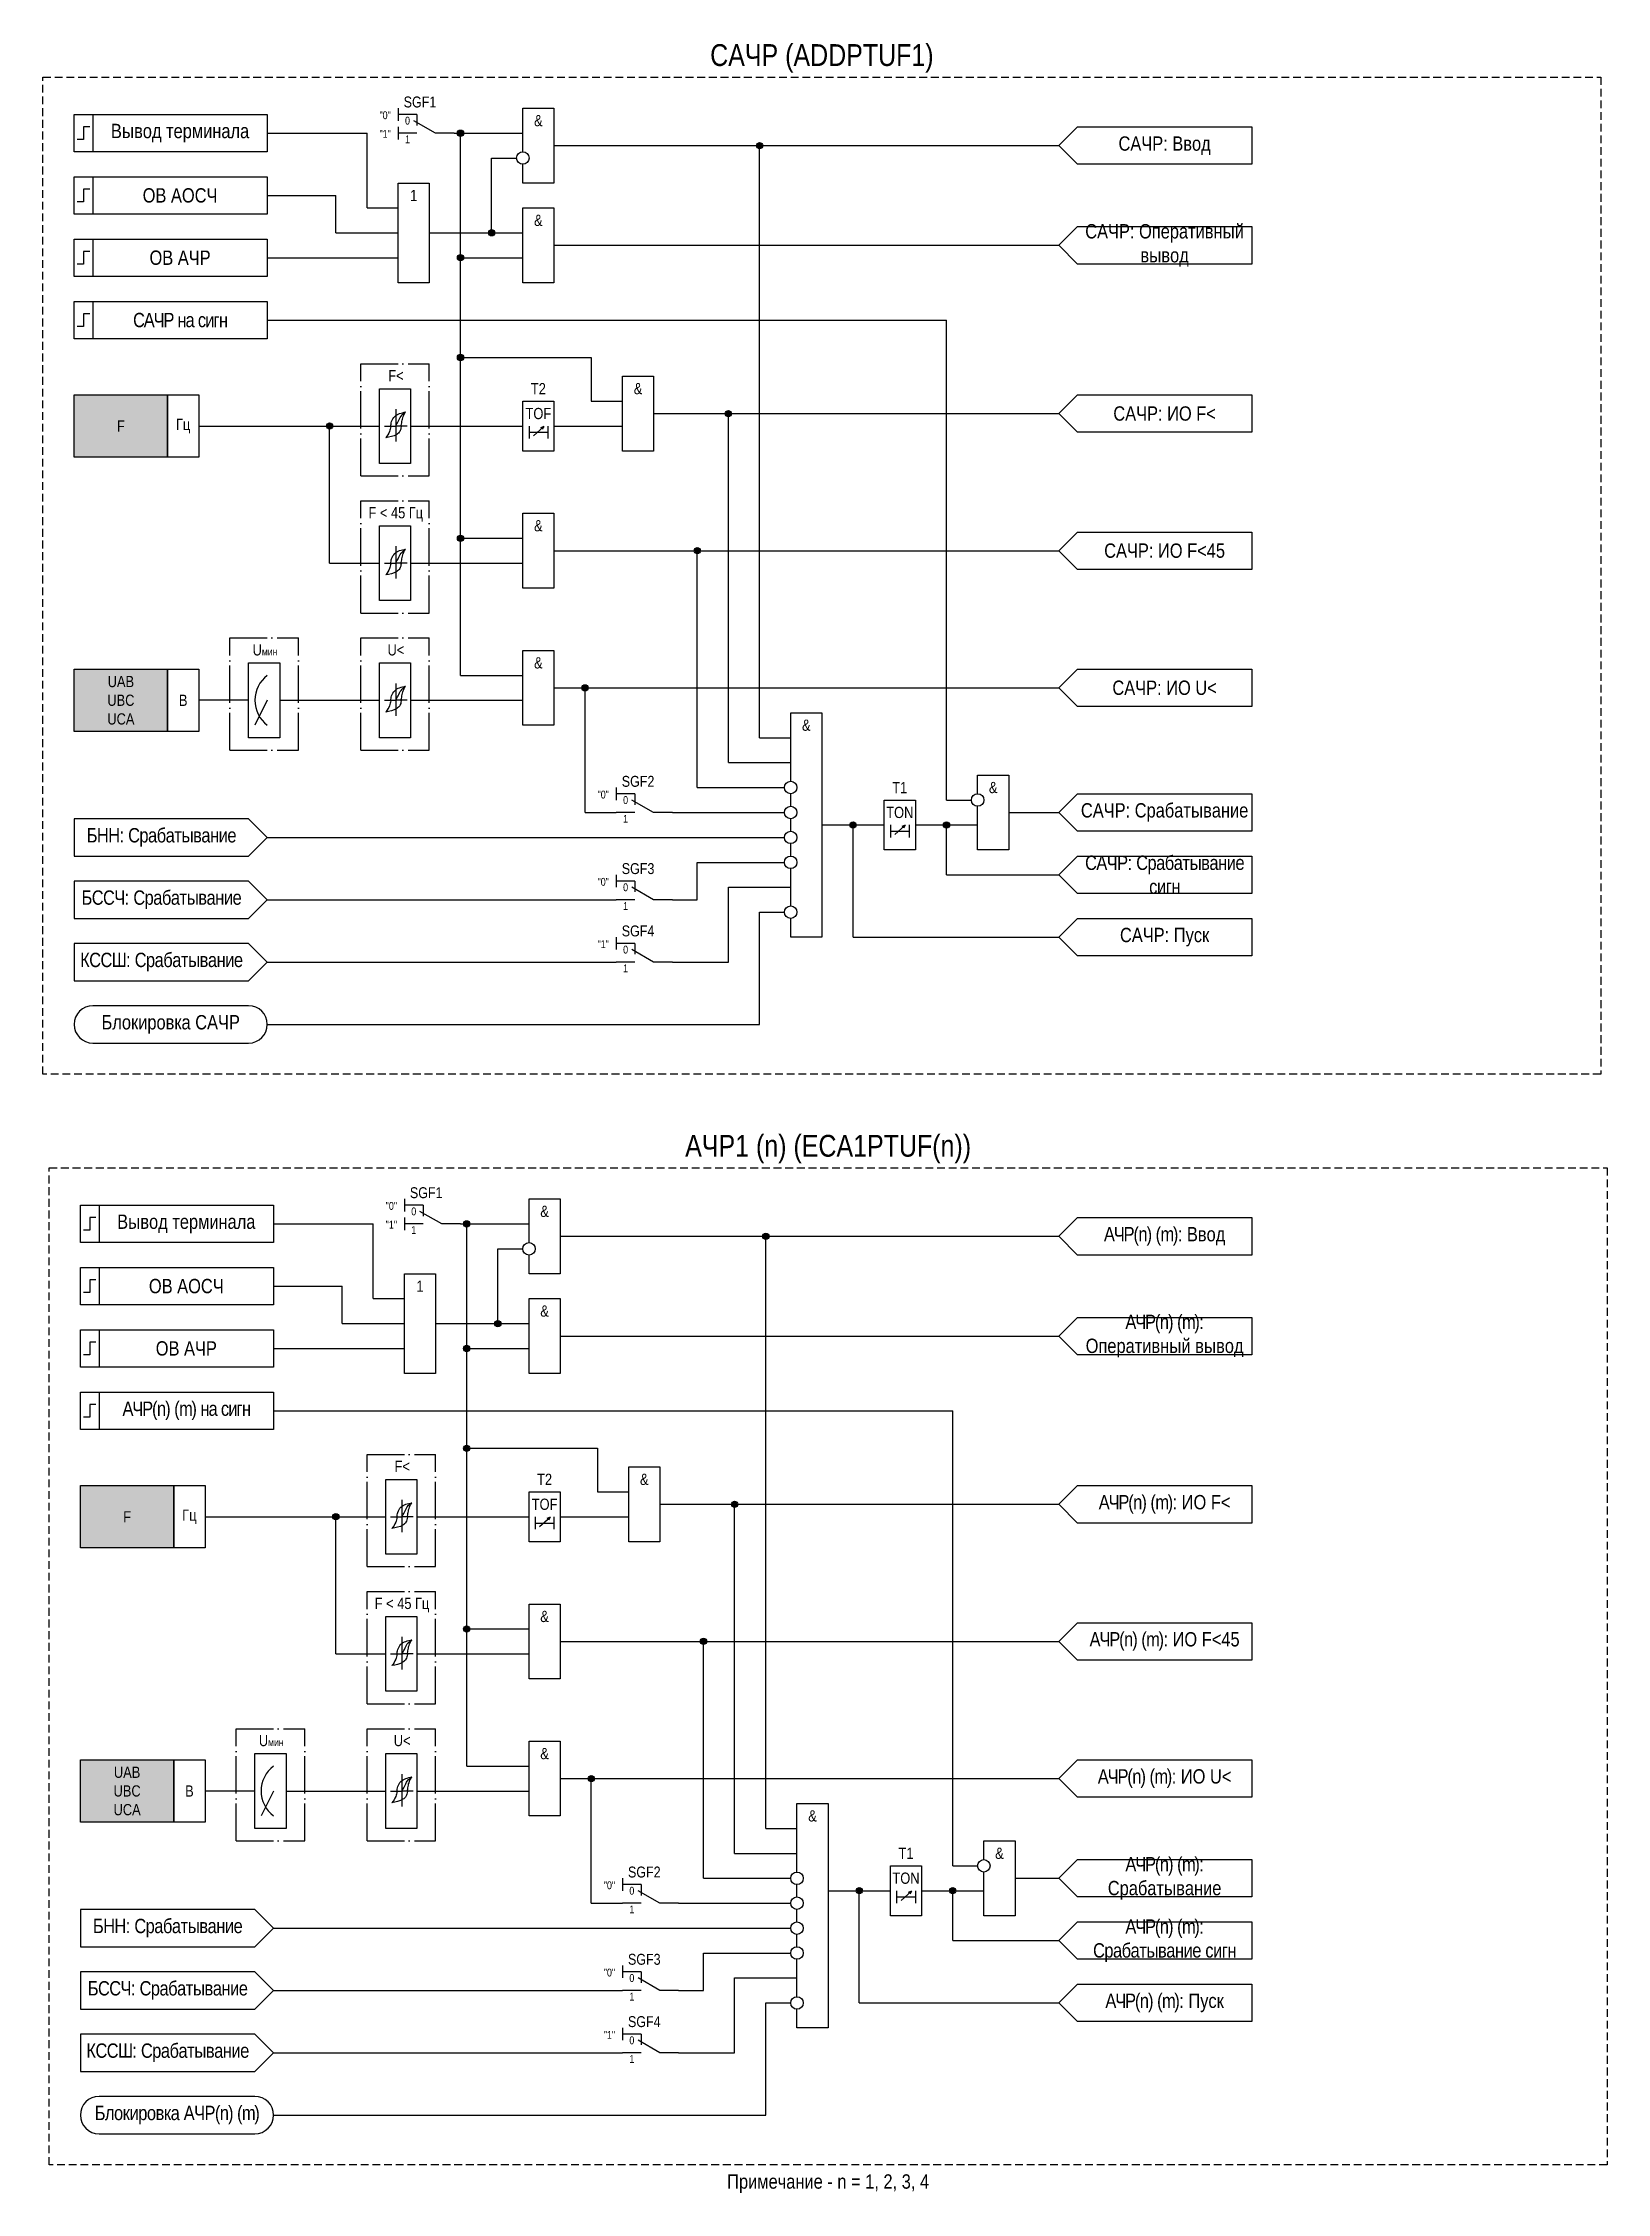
# Model space of a CAD drawing. Header units: millimetres. Extents: x -1311 to 1381, y -299 to 1200.
# Drawn here: x 1098 to 1349, y 600.5 to 945.5 of the extents above; entities that cross this region are included whole.
import ezdxf
from ezdxf.enums import TextEntityAlignment as Align

# ---------------------------------------------------------------- set-up
doc = ezdxf.new("R2010")
doc.units = ezdxf.units.MM
doc.linetypes.add('ACAD_ISO04W100', pattern=[30, 24, -3, 0, -3])
doc.linetypes.add('штриховая2', pattern=[0.375, 0.25, -0.125])
doc.layers.add('Основная', color=7, linetype='Continuous')
doc.styles.add('1.8_Gost_RD', font='ARIALN.TTF', dxfattribs={"height": 1.8})
doc.styles.add('2.5_Gost_RD', font='ARIALN.TTF', dxfattribs={"height": 2.5})
doc.styles.add('3.5_Gost_RD', font='ARIALN.TTF', dxfattribs={"height": 3.5})
doc.styles.add('Вывод', font='ARIALN.TTF', dxfattribs={"height": 2.5})
doc.styles.add('Компонент', font='ARIALN.TTF', dxfattribs={"height": 3.5})

msp = doc.modelspace()

# ---------------------------------------------------------------- texts
at = {"color": 30, "ltscale": 100, "char_height": 3.5, "width": 250, "attachment_point": 5, "style": '3.5_Gost_RD'}
for s, insert in [('CАЧР (ADDPTUF1)', (1223, 943)), ('АЧР1 (n) (ECA1PTUF(n))', (1224, 768))]:
    msp.add_mtext(s, dxfattribs=dict(at, insert=insert))
at = {"ltscale": 100, "char_height": 1.8, "attachment_point": 5}
for s, insert, width, style in [('T2', (1177.5, 890), 5, '2.5_Gost_RD'), ('TOF', (1177.5, 886), 5, '2.5_Gost_RD'), ('F', (1110.5, 884), 15, '1.8_Gost_RD'), ('Гц', (1120.5, 884), 5, '1.8_Gost_RD'), ('UAB\\PUBC\\PUCA', (1110.5, 840), 15, '1.8_Gost_RD'), ('В ', (1120.5, 840), 5, '1.8_Gost_RD'), ('T1', (1235.5, 826), 5, '2.5_Gost_RD'), ('TON', (1235.5, 822), 5, '2.5_Gost_RD'), ('T2', (1178.5, 715), 5, '2.5_Gost_RD'), ('TOF', (1178.5, 711), 5, '2.5_Gost_RD'), ('F', (1111.5, 709), 15, '1.8_Gost_RD'), ('Гц', (1121.5, 709), 5, '1.8_Gost_RD'), ('UAB\\PUBC\\PUCA', (1111.5, 665), 15, '1.8_Gost_RD'), ('В ', (1121.5, 665), 5, '1.8_Gost_RD'), ('T1', (1236.5, 655), 5, '2.5_Gost_RD'), ('TON', (1236.5, 651), 5, '2.5_Gost_RD')]:
    msp.add_mtext(s, dxfattribs=dict(at, insert=insert, width=width, style=style))
at = {"layer": 'Основная', "color": 0, "ltscale": 100, "char_height": 2.3, "width": 28, "attachment_point": 5, "style": '2.5_Gost_RD'}
for s, insert in [('{\\C256;Вывод терминала}', (1120, 931)), ('{\\C256;ОВ АОСЧ}', (1120, 921)), ('{\\C256;САЧР: Оперативный вывод}', (1278, 913)), ('{\\C256;ОВ АЧР}', (1120, 911)), ('{\\C256;САЧР: ИО F<}', (1278, 886)), ('{\\C256;САЧР: ИО F<45}', (1278, 864)), ('{\\C256;САЧР: ИО U<}', (1278, 842)), ('{\\C256;САЧР: Срабатывание}', (1278, 822)), ('{\\T0.95;\\C256;САЧР: Срабатывание сигн}', (1278, 812)), ('{\\C256;САЧР: Пуск}', (1278, 802)), ('{\\C256;Вывод терминала}', (1121, 756)), ('{\\C256;ОВ АОСЧ}', (1121, 746)), ('{\\T0.9;\\C256;АЧР(n) (m)\\T1;: Оперативный вывод}', (1278, 738)), ('{\\C256;ОВ АЧР}', (1121, 736)), ('{\\T0.9;\\C256;АЧР(n) (m)\\T1;: ИО F<}', (1278, 711)), ('{\\T0.9;\\C256;АЧР(n) (m)\\T1;: ИО F<45}', (1278, 689)), ('{\\T0.9;\\C256;АЧР(n) (m)\\T1;: ИО U<}', (1278, 667)), ('{\\T0.9;\\C256;АЧР(n) (m)\\T1;: Срабатывание}', (1278, 651)), ('{\\T0.9;\\C256;АЧР(n) (m)\\T1;: \\T0.95;Срабатывание сигн}', (1278, 641)), ('{\\T0.9;\\C256;АЧР(n) (m)\\T1;: Пуск}', (1278, 631))]:
    msp.add_mtext(s, dxfattribs=dict(at, insert=insert))
at = {"layer": 'Основная', "ltscale": 100, "char_height": 1.25, "attachment_point": 1, "style": '3.5_Gost_RD'}
for s, insert in [('"0"', (1152, 934.5)), ('"1"', (1152, 931.5)), ('"0"', (1187, 825.5)), ('"0"', (1187, 811.5)), ('"1"', (1187, 801.5)), ('"0"', (1153, 759.5)), ('"1"', (1153, 756.5)), ('"0"', (1188, 650.5)), ('"0"', (1188, 636.5)), ('"1"', (1188, 626.5))]:
    msp.add_mtext_dynamic_manual_height_columns(s, width=2, gutter_width=17.5, heights=[0], dxfattribs=dict(at, insert=insert))
at = {"layer": 'Основная', "ltscale": 100, "attachment_point": 5, "style": '2.5_Gost_RD'}
for s, insert, char_height, width in [('&', (1177.5, 933), 1.8, 5), ('САЧР: Ввод', (1278, 929), 2.3, 28), ('1', (1157.5, 921), 1.8, 5), ('&', (1177.5, 917), 1.8, 5), ('&', (1193.5, 890), 1.8, 5), ('&', (1177.5, 868), 1.8, 5), ('&', (1177.5, 846), 1.8, 5), ('&', (1220.5, 836), 1.8, 5), ('&', (1250.5, 826), 1.8, 5), ('{\\T0.95;БНН: Срабатывание}', (1117, 818), 2.3, 28), ('{\\T0.95;БССЧ: Срабатывание}', (1117, 808), 2.3, 28), ('{\\T0.95;КССШ: Срабатывание}', (1117, 798), 2.3, 28), ('Блокировка САЧР', (1118.5, 788), 2.3, 25), ('&', (1178.5, 758), 1.8, 5), ('{\\T0.9;АЧР(n) (m)}: Ввод', (1278, 754), 2.3, 28), ('1', (1158.5, 746), 1.8, 5), ('&', (1178.5, 742), 1.8, 5), ('&', (1194.5, 715), 1.8, 5), ('&', (1178.5, 693), 1.8, 5), ('&', (1178.5, 671), 1.8, 5), ('&', (1221.5, 661), 1.8, 5), ('&', (1251.5, 655), 1.8, 5), ('{\\T0.95;БНН: Срабатывание}', (1118, 643), 2.3, 28), ('{\\T0.95;БССЧ: Срабатывание}', (1118, 633), 2.3, 28), ('{\\T0.95;КССШ: Срабатывание}', (1118, 623), 2.3, 28), ('{\\T0.95;Блокировка АЧР\\T0.9;(n) (m)}', (1119.5, 613), 2.3, 29.4592), ('Примечание - n = 1, 2, 3, 4', (1224, 602), 2.3, 250)]:
    msp.add_mtext(s, dxfattribs=dict(at, insert=insert, char_height=char_height, width=width))
at = {"layer": 'Основная', "color": 3, "ltscale": 100, "char_height": 2.3, "width": 28, "attachment_point": 5, "style": '2.5_Gost_RD'}
for s, insert in [('{\\T0.9;\\C256;САЧР на сигн}', (1120, 901)), ('{\\T0.9;\\C256;АЧР(n) (m) на сигн}', (1121, 726))]:
    msp.add_mtext(s, dxfattribs=dict(at, insert=insert))
at = {"layer": 'Основная', "color": 7, "ltscale": 100, "char_height": 1.8, "attachment_point": 1, "style": '1.8_Gost_RD'}
for s, width, insert in [('\\pi1.41276;F<', 5, (1152, 893)), ('\\pi1.23697;F < 45 Гц', 11, (1149, 871)), ('\\pi0.64454;U{\\H0.66667x;мин}', 5, (1131, 849)), ('\\pi1.2912;U<', 5, (1152, 849)), ('\\pi1.41276;F<', 5, (1153, 718)), ('\\pi1.23697;F < 45 Гц', 11, (1150, 696)), ('\\pi0.64454;U{\\H0.66667x;мин}', 5, (1132, 674)), ('\\pi1.2912;U<', 5, (1153, 674))]:
    msp.add_mtext_dynamic_manual_height_columns(s, width=width, gutter_width=17.5, heights=[0], dxfattribs=dict(at, insert=insert))

# ---------------------------------------------------------------- blocks, each defined once
blk = doc.blocks.new('*U898')
at = {"layer": 'Основная', "linetype": 'ACAD_ISO04W100', "ltscale": 0.25}
for p, q in [((0, 0), (11, 0)), ((0, -18), (0, 0)), ((11, -18), (11, 0)), ((0, -18), (11, -18))]:
    blk.add_line(p, q, dxfattribs=at)
at = {"layer": 'Основная', "style": 'Компонент'}
blk.add_attdef('ОУ', text='', height=3.5, dxfattribs=at).set_placement((11, 0), align=Align.MIDDLE_CENTER)
blk = doc.blocks.new('*U958')
at = {"layer": 'Основная', "color": 0}
blk.add_line((0, 0), (7, 4), dxfattribs=at)
at = {"layer": 'Основная', "ltscale": 0.35}
blk.add_line((6, 6), (6, 2.5), dxfattribs=at)
blk = doc.blocks.new('*U1018')
at = {"layer": 'Основная', "color": 0}
for p, q in [((-3, 6), (-9, 6)), ((-3, 0), (-9, 0)), ((9, 0), (3, 0))]:
    blk.add_line(p, q, dxfattribs=at)
at = {"layer": 'Основная', "ltscale": 0.25, "xscale": -1}
blk.add_blockref('*U958', (3, 0), dxfattribs=at)
at = {"layer": 'Основная'}
for tag, height, style, p in [('В1', 2.5, 'Вывод', (-13, 6)), ('ОУ', 3.5, 'Компонент', (-2, 10)), ('В2', 2.5, 'Вывод', (-6, 4)), ('В3', 2.5, 'Вывод', (-6, -2))]:
    blk.add_attdef(tag, text='', height=height, dxfattribs=dict(at, style=style)).set_placement(p, align=Align.MIDDLE_CENTER)
blk = doc.blocks.new('Точка')
at = {"ltscale": 100}
h = blk.add_hatch(color=256, dxfattribs=at)
h.dxf.hatch_style = 1
edge = h.paths.add_edge_path()
edge.add_arc((0, 0), 0.5, 0, 360)
blk.add_circle((0, 0), 0.5, dxfattribs=at)
blk = doc.blocks.new('*U993')
at = {"layer": 'Основная', "linetype": 'ACAD_ISO04W100', "ltscale": 0.25}
for p, q in [((0, 0), (11, 0)), ((0, -18), (0, 0)), ((11, -18), (11, 0)), ((0, -18), (11, -18))]:
    blk.add_line(p, q, dxfattribs=at)
at = {"layer": 'Основная', "style": 'Компонент'}
blk.add_attdef('ОУ', text='', height=3.5, dxfattribs=at).set_placement((11, 0), align=Align.MIDDLE_CENTER)

# ---------------------------------------------------------------- hatches: boundary and pattern name
at = {"ltscale": 100, "true_color": 0xf7941d}
h = msp.add_hatch(color=30, dxfattribs=at)
h.dxf.hatch_style = 1
h.paths.add_polyline_path([(1103, 889), (1118, 889), (1118, 879), (1103, 879)])
h = msp.add_hatch(color=30, dxfattribs=at)
h.dxf.hatch_style = 1
h.paths.add_polyline_path([(1103, 845), (1118, 845), (1118, 835), (1103, 835)])
h = msp.add_hatch(color=30, dxfattribs=at)
h.dxf.hatch_style = 1
h.paths.add_polyline_path([(1104, 714), (1119, 714), (1119, 704), (1104, 704)])
h = msp.add_hatch(color=30, dxfattribs=at)
h.dxf.hatch_style = 1
h.paths.add_polyline_path([(1104, 670), (1119, 670), (1119, 660), (1104, 660)])

# ---------------------------------------------------------------- linework, layer by layer
at = {"ltscale": 100}
for p, q in [((1176.7, 882.46), (1178.37, 883.95)), ((1178.37, 883.95), (1177.85, 883.73)), ((1178.37, 883.95), (1178.11, 883.48)), ((1180, 884), (1191, 884)), ((1234.7, 818.46), (1236.37, 819.95)), ((1236.37, 819.95), (1235.85, 819.73)), ((1236.37, 819.95), (1236.11, 819.48)), ((1199, 808), (1203, 808)), ((1199, 798), (1208, 798)), ((1177.7, 707.46), (1179.37, 708.95)), ((1179.37, 708.95), (1178.85, 708.73)), ((1179.37, 708.95), (1179.11, 708.48)), ((1181, 709), (1192, 709)), ((1235.7, 647.46), (1237.37, 648.95)), ((1237.37, 648.95), (1236.85, 648.73)), ((1237.37, 648.95), (1237.11, 648.48)), ((1200, 633), (1204, 633)), ((1200, 623), (1209, 623))]:
    msp.add_line(p, q, dxfattribs=at)
for points in [[(1165, 895), (1186, 895), (1186, 888), (1191, 888)], [(1176, 884), (1176, 882)], [(1179, 884), (1179, 882)], [(1176, 883), (1179, 883)], [(1234, 820), (1234, 818)], [(1234, 819), (1237, 819)], [(1237, 820), (1237, 818)], [(1166, 720), (1187, 720), (1187, 713), (1192, 713)], [(1177, 709), (1177, 707)], [(1177, 708), (1180, 708)], [(1180, 709), (1180, 707)], [(1235, 649), (1235, 647)], [(1238, 649), (1238, 647)], [(1235, 648), (1238, 648)]]:
    msp.add_lwpolyline(points, dxfattribs=at)
for points in [[(1103, 889), (1118, 889), (1118, 879), (1103, 879)], [(1118, 889), (1123, 889), (1123, 879), (1118, 879)], [(1175, 888), (1180, 888), (1180, 880), (1175, 880)], [(1103, 845), (1118, 845), (1118, 835), (1103, 835)], [(1118, 845), (1123, 845), (1123, 835), (1118, 835)], [(1233, 824), (1238, 824), (1238, 816), (1233, 816)], [(1104, 714), (1119, 714), (1119, 704), (1104, 704)], [(1119, 714), (1124, 714), (1124, 704), (1119, 704)], [(1176, 713), (1181, 713), (1181, 705), (1176, 705)], [(1104, 670), (1119, 670), (1119, 660), (1104, 660)], [(1119, 670), (1124, 670), (1124, 660), (1119, 660)], [(1234, 653), (1239, 653), (1239, 645), (1234, 645)]]:
    msp.add_lwpolyline(points, close=True, dxfattribs=at)
for points in [[(1106, 785), (1131, 785, 1), (1131, 791), (1106, 791, 1)], [(1107, 610), (1132, 610, 1), (1132, 616), (1107, 616, 1)]]:
    msp.add_lwpolyline(points, format="xyb", close=True, dxfattribs=at)
at = {"layer": 'Основная', "ltscale": 100}
for p, q in [((1155, 935), (1155, 933)), ((1155, 932), (1155, 930)), ((1150, 919), (1150, 931)), ((1165, 844), (1165, 931)), ((1213, 834), (1213, 929)), ((1145, 915), (1145, 921)), ((1243, 824), (1243, 901)), ((1152, 888.5), (1152, 890)), ((1152, 890), (1157, 890)), ((1157, 890), (1157, 884)), ((1152, 881), (1152, 889)), ((1144, 862), (1144, 884)), ((1157, 884), (1175, 884)), ((1157, 884), (1157, 878)), ((1208, 830), (1208, 886)), ((1152, 878), (1152, 881)), ((1157, 878), (1152, 878)), ((1152, 866.5), (1152, 868)), ((1152, 868), (1157, 868)), ((1152, 859), (1152, 867)), ((1157, 868), (1157, 862)), ((1203, 826), (1203, 864)), ((1152, 856), (1152, 859)), ((1157, 862), (1175, 862)), ((1157, 862), (1157, 856)), ((1157, 856), (1152, 856)), ((1131, 844.5), (1131, 846)), ((1131, 846), (1136, 846)), ((1136, 846), (1136, 840)), ((1152, 844.5), (1152, 846)), ((1152, 846), (1157, 846)), ((1157, 846), (1157, 840)), ((1131, 837), (1131, 845)), ((1152, 837), (1152, 845)), ((1180, 842), (1190, 842)), ((1185, 822), (1185, 842)), ((1131, 840), (1123, 840)), ((1136, 840), (1136, 834)), ((1157, 840), (1175, 840)), ((1157, 840), (1157, 834)), ((1131, 834), (1131, 837)), ((1152, 834), (1152, 837)), ((1136, 834), (1131, 834)), ((1157, 834), (1152, 834)), ((1190, 826), (1190, 824)), ((1134, 818), (1217, 818)), ((1228, 802), (1228, 820)), ((1243, 812), (1243, 820)), ((1190, 812), (1190, 810)), ((1203, 808), (1203, 814)), ((1134, 808), (1190, 808)), ((1208, 798), (1208, 810)), ((1213, 788), (1213, 806)), ((1190, 802), (1190, 800)), ((1134, 798), (1190, 798)), ((1134, 788), (1213, 788)), ((1156, 760), (1156, 758)), ((1151, 744), (1151, 756)), ((1156, 757), (1156, 755)), ((1166, 669), (1166, 756)), ((1214, 659), (1214, 754)), ((1146, 740), (1146, 746)), ((1244, 653), (1244, 726)), ((1153, 713.5), (1153, 715)), ((1153, 715), (1158, 715)), ((1158, 715), (1158, 709)), ((1153, 706), (1153, 714)), ((1209, 655), (1209, 711)), ((1145, 687), (1145, 709)), ((1158, 709), (1158, 703)), ((1158, 709), (1176, 709)), ((1153, 703), (1153, 706)), ((1158, 703), (1153, 703)), ((1153, 691.5), (1153, 693)), ((1153, 693), (1158, 693)), ((1153, 684), (1153, 692)), ((1158, 693), (1158, 687)), ((1158, 687), (1176, 687)), ((1158, 687), (1158, 681)), ((1204, 651), (1204, 689)), ((1153, 681), (1153, 684)), ((1158, 681), (1153, 681)), ((1132, 669.5), (1132, 671)), ((1132, 671), (1137, 671)), ((1132, 662), (1132, 670)), ((1137, 671), (1137, 665)), ((1153, 669.5), (1153, 671)), ((1153, 671), (1158, 671)), ((1153, 662), (1153, 670)), ((1158, 671), (1158, 665)), ((1181, 667), (1191, 667)), ((1186, 647), (1186, 667)), ((1132, 665), (1124, 665)), ((1137, 665), (1137, 659)), ((1158, 665), (1176, 665)), ((1158, 665), (1158, 659)), ((1132, 659), (1132, 662)), ((1137, 659), (1132, 659)), ((1153, 659), (1153, 662)), ((1158, 659), (1153, 659)), ((1191, 651), (1191, 649)), ((1229, 631), (1229, 649)), ((1244, 641), (1244, 649)), ((1135, 643), (1218, 643)), ((1204, 633), (1204, 639)), ((1191, 637), (1191, 635)), ((1209, 623), (1209, 635)), ((1135, 633), (1191, 633)), ((1214, 613), (1214, 631)), ((1191, 627), (1191, 625)), ((1135, 623), (1191, 623)), ((1135, 613), (1214, 613))]:
    msp.add_line(p, q, dxfattribs=at)
at = {"layer": 'Основная'}
for p, q in [((1154.6, 886.72), (1154.6, 881.52)), ((1154.6, 864.72), (1154.6, 859.52)), ((1154.6, 842.72), (1154.6, 837.52)), ((1155.6, 711.72), (1155.6, 706.52)), ((1155.6, 689.72), (1155.6, 684.52)), ((1155.6, 667.72), (1155.6, 662.52))]:
    msp.add_line(p, q, dxfattribs=at)
at = {"layer": 'Основная', "color": 7, "ltscale": 100}
for p, q in [((1123, 884), (1152, 884)), ((1152.79, 884), (1154.6, 884)), ((1156.42, 884), (1154.6, 884)), ((1144, 862), (1152, 862)), ((1152.79, 862), (1154.6, 862)), ((1156.42, 862), (1154.6, 862)), ((1134, 840), (1132, 836)), ((1136, 840), (1152, 840)), ((1152.79, 840), (1154.6, 840)), ((1156.42, 840), (1154.6, 840)), ((1124, 709), (1153, 709)), ((1153.79, 709), (1155.6, 709)), ((1157.42, 709), (1155.6, 709)), ((1145, 687), (1153, 687)), ((1153.79, 687), (1155.6, 687)), ((1157.42, 687), (1155.6, 687)), ((1135, 665), (1133, 661)), ((1137, 665), (1153, 665)), ((1153.79, 665), (1155.6, 665)), ((1157.42, 665), (1155.6, 665))]:
    msp.add_line(p, q, dxfattribs=at)
at = {"layer": 'Основная', "linetype": 'штриховая2', "ltscale": 5}
for points in [[(1098, 940), (1348, 940), (1348, 780), (1098, 780)], [(1099, 765), (1349, 765), (1349, 605), (1099, 605)]]:
    msp.add_lwpolyline(points, close=True, dxfattribs=at)
at = {"layer": 'Основная', "ltscale": 100}
for points in [[(1175, 928), (1175, 935), (1180, 935), (1180, 923), (1175, 923), (1175, 926)], [(1134, 931), (1150, 931)], [(1164, 931), (1175, 931)], [(1180, 929), (1261, 929)], [(1160, 915), (1170, 915), (1170, 927), (1174, 927)], [(1134, 921), (1145, 921)], [(1150, 919), (1155, 919)], [(1145, 915), (1155, 915)], [(1160, 915), (1175, 915)], [(1160, 915), (1165, 915)], [(1160, 915), (1165, 915), (1165, 915), (1165, 915)], [(1134, 911), (1155, 911)], [(1165, 911), (1175, 911)], [(1180, 913), (1180, 913), (1180, 913), (1261, 913)], [(1134, 901), (1243, 901)], [(1196, 886), (1261, 886)], [(1165, 866), (1175, 866)], [(1180, 864), (1261, 864)], [(1165, 844), (1175, 844)], [(1185, 842), (1261, 842)], [(1218, 827), (1218, 838), (1223, 838), (1223, 802), (1218, 802), (1218, 805)], [(1213, 834), (1218, 834)], [(1208, 830), (1218, 830)], [(1248, 825), (1248, 828), (1253, 828), (1253, 816), (1248, 816), (1248, 823)], [(1203, 826), (1217, 826)], [(1218, 823), (1218, 825)], [(1185, 822), (1190, 822)], [(1199, 822), (1217, 822)], [(1243, 824), (1247, 824)], [(1253, 822), (1261, 822)], [(1134, 818), (1131, 821), (1103, 821), (1103, 815), (1131, 815), (1134, 818)], [(1218, 819), (1218, 821)], [(1223, 820), (1228, 820)], [(1223, 820), (1228, 820), (1228, 820), (1228, 820)], [(1223, 820), (1233, 820)], [(1223, 820), (1233, 820), (1233, 820), (1233, 820)], [(1238, 820), (1248, 820)], [(1218, 815), (1218, 817)], [(1134, 808), (1131, 811), (1103, 811), (1103, 805), (1131, 805), (1134, 808)], [(1203, 814), (1217, 814)], [(1218, 807), (1218, 813)], [(1243, 812), (1261, 812)], [(1208, 810), (1218, 810)], [(1213, 806), (1217, 806)], [(1134, 798), (1131, 801), (1103, 801), (1103, 795), (1131, 795), (1134, 798)], [(1228, 802), (1261, 802)], [(1176, 753), (1176, 760), (1181, 760), (1181, 748), (1176, 748), (1176, 751)], [(1135, 756), (1151, 756)], [(1165, 756), (1176, 756)], [(1181, 754), (1261, 754)], [(1161, 740), (1171, 740), (1171, 752), (1175, 752)], [(1135, 746), (1146, 746)], [(1151, 744), (1156, 744)], [(1146, 740), (1156, 740)], [(1161, 740), (1176, 740)], [(1161, 740), (1166, 740)], [(1161, 740), (1166, 740), (1166, 740), (1166, 740)], [(1135, 736), (1156, 736)], [(1166, 736), (1176, 736)], [(1181, 738), (1181, 738), (1181, 738), (1261, 738)], [(1135, 726), (1244, 726)], [(1197, 711), (1261, 711)], [(1166, 691), (1176, 691)], [(1181, 689), (1261, 689)], [(1166, 669), (1176, 669)], [(1186, 667), (1261, 667)], [(1219, 652), (1219, 663), (1224, 663), (1224, 627), (1219, 627), (1219, 630)], [(1214, 659), (1219, 659)], [(1249, 654), (1249, 657), (1254, 657), (1254, 645), (1249, 645), (1249, 652)], [(1209, 655), (1219, 655)], [(1244, 653), (1248, 653)], [(1204, 651), (1218, 651)], [(1219, 648), (1219, 650)], [(1224, 649), (1234, 649)], [(1224, 649), (1234, 649), (1234, 649), (1234, 649)], [(1239, 649), (1249, 649)], [(1254, 651), (1261, 651)], [(1135, 643), (1132, 646), (1104, 646), (1104, 640), (1132, 640), (1135, 643)], [(1186, 647), (1191, 647)], [(1200, 647), (1218, 647)], [(1219, 644), (1219, 646)], [(1219, 640), (1219, 642)], [(1204, 639), (1218, 639)], [(1244, 641), (1261, 641)], [(1135, 633), (1132, 636), (1104, 636), (1104, 630), (1132, 630), (1135, 633)], [(1209, 635), (1219, 635)], [(1219, 632), (1219, 638)], [(1214, 631), (1218, 631)], [(1229, 631), (1261, 631)], [(1135, 623), (1132, 626), (1104, 626), (1104, 620), (1132, 620), (1135, 623)]]:
    msp.add_lwpolyline(points, dxfattribs=at)
for points in [[(1103, 934), (1106, 934), (1106, 928), (1103, 928)], [(1103, 934), (1134, 934), (1134, 928), (1103, 928)], [(1292, 932), (1292, 926), (1264, 926), (1261, 929), (1264, 932)], [(1103, 924), (1106, 924), (1106, 918), (1103, 918)], [(1103, 924), (1134, 924), (1134, 918), (1103, 918)], [(1155, 923), (1160, 923), (1160, 907), (1155, 907)], [(1175, 919), (1180, 919), (1180, 907), (1175, 907)], [(1292, 916), (1292, 910), (1264, 910), (1261, 913), (1264, 916)], [(1103, 914), (1106, 914), (1106, 908), (1103, 908)], [(1103, 914), (1134, 914), (1134, 908), (1103, 908)], [(1103, 904), (1106, 904), (1106, 898), (1103, 898)], [(1103, 904), (1134, 904), (1134, 898), (1103, 898)], [(1191, 892), (1196, 892), (1196, 880), (1191, 880)], [(1292, 889), (1292, 883), (1264, 883), (1261, 886), (1264, 889)], [(1175, 870), (1180, 870), (1180, 858), (1175, 858)], [(1292, 867), (1292, 861), (1264, 861), (1261, 864), (1264, 867)], [(1175, 848), (1180, 848), (1180, 836), (1175, 836)], [(1292, 845), (1292, 839), (1264, 839), (1261, 842), (1264, 845)], [(1292, 825), (1292, 819), (1264, 819), (1261, 822), (1264, 825)], [(1292, 815), (1292, 809), (1264, 809), (1261, 812), (1264, 815)], [(1292, 805), (1292, 799), (1264, 799), (1261, 802), (1264, 805)], [(1104, 759), (1107, 759), (1107, 753), (1104, 753)], [(1104, 759), (1135, 759), (1135, 753), (1104, 753)], [(1292, 757), (1292, 751), (1264, 751), (1261, 754), (1264, 757)], [(1104, 749), (1107, 749), (1107, 743), (1104, 743)], [(1104, 749), (1135, 749), (1135, 743), (1104, 743)], [(1156, 748), (1161, 748), (1161, 732), (1156, 732)], [(1176, 744), (1181, 744), (1181, 732), (1176, 732)], [(1104, 739), (1107, 739), (1107, 733), (1104, 733)], [(1104, 739), (1135, 739), (1135, 733), (1104, 733)], [(1292, 741), (1292, 735), (1264, 735), (1261, 738), (1264, 741)], [(1104, 729), (1107, 729), (1107, 723), (1104, 723)], [(1104, 729), (1135, 729), (1135, 723), (1104, 723)], [(1192, 717), (1197, 717), (1197, 705), (1192, 705)], [(1292, 714), (1292, 708), (1264, 708), (1261, 711), (1264, 714)], [(1176, 695), (1181, 695), (1181, 683), (1176, 683)], [(1292, 692), (1292, 686), (1264, 686), (1261, 689), (1264, 692)], [(1176, 673), (1181, 673), (1181, 661), (1176, 661)], [(1292, 670), (1292, 664), (1264, 664), (1261, 667), (1264, 670)], [(1292, 654), (1292, 648), (1264, 648), (1261, 651), (1264, 654)], [(1292, 644), (1292, 638), (1264, 638), (1261, 641), (1264, 644)], [(1292, 634), (1292, 628), (1264, 628), (1261, 631), (1264, 634)]]:
    msp.add_lwpolyline(points, close=True, dxfattribs=at)
at = {"layer": 'Основная', "lineweight": 30, "ltscale": 100}
for points in [[(1105.5, 932), (1104.5, 932), (1104.5, 930), (1103.5, 930)], [(1105.5, 922), (1104.5, 922), (1104.5, 920), (1103.5, 920)], [(1105.5, 912), (1104.5, 912), (1104.5, 910), (1103.5, 910)], [(1105.5, 902), (1104.5, 902), (1104.5, 900), (1103.5, 900)], [(1106.5, 757), (1105.5, 757), (1105.5, 755), (1104.5, 755)], [(1106.5, 747), (1105.5, 747), (1105.5, 745), (1104.5, 745)], [(1106.5, 737), (1105.5, 737), (1105.5, 735), (1104.5, 735)], [(1106.5, 727), (1105.5, 727), (1105.5, 725), (1104.5, 725)]]:
    msp.add_lwpolyline(points, dxfattribs=at)
at = {"layer": 'Основная'}
for centre in [(1175, 927), (1218, 826), (1248, 824), (1218, 822), (1218, 818), (1218, 814), (1218, 806), (1176, 752), (1219, 651), (1249, 653), (1219, 647), (1219, 643), (1219, 639), (1219, 631)]:
    msp.add_circle(centre, 1, dxfattribs=at)
at = {"layer": 'Основная', "color": 7, "ltscale": 100}
for centre in [(1137, 840), (1138, 665)]:
    msp.add_arc(centre, 5, 126.8699, 233.1301, dxfattribs=at)
at = {"layer": 'Основная'}
for points in [[(1153.8, 883.92), (1153.6, 883.13), (1153, 882.12)], [(1155.48, 883.92), (1155.25, 883.13), (1154.76, 882.67), (1153, 882.12)], [(1153.8, 883.92), (1153.95, 884.71), (1154.44, 885.54), (1156.2, 886.26)], [(1154.6, 884), (1155, 884.72), (1155.47, 885.6), (1156.2, 886.26)], [(1155.48, 883.92), (1155.6, 884.71), (1155.81, 885.54), (1156.2, 886.26)], [(1153.8, 861.92), (1153.95, 862.71), (1154.44, 863.54), (1156.2, 864.26)], [(1154.6, 862), (1155, 862.72), (1155.47, 863.6), (1156.2, 864.26)], [(1155.48, 861.92), (1155.6, 862.71), (1155.81, 863.54), (1156.2, 864.26)], [(1153.8, 861.92), (1153.6, 861.13), (1153, 860.12)], [(1155.48, 861.92), (1155.25, 861.13), (1154.76, 860.67), (1153, 860.12)], [(1153.8, 839.92), (1153.95, 840.71), (1154.44, 841.54), (1156.2, 842.26)], [(1154.6, 840), (1155, 840.72), (1155.47, 841.6), (1156.2, 842.26)], [(1155.48, 839.92), (1155.6, 840.71), (1155.81, 841.54), (1156.2, 842.26)], [(1153.8, 839.92), (1153.6, 839.13), (1153, 838.12)], [(1155.48, 839.92), (1155.25, 839.13), (1154.76, 838.67), (1153, 838.12)], [(1154.8, 708.92), (1154.95, 709.71), (1155.44, 710.54), (1157.2, 711.26)], [(1155.6, 709), (1156, 709.72), (1156.47, 710.6), (1157.2, 711.26)], [(1156.48, 708.92), (1156.6, 709.71), (1156.81, 710.54), (1157.2, 711.26)], [(1154.8, 708.92), (1154.6, 708.13), (1154, 707.12)], [(1156.48, 708.92), (1156.25, 708.13), (1155.76, 707.67), (1154, 707.12)], [(1154.8, 686.92), (1154.6, 686.13), (1154, 685.12)], [(1156.48, 686.92), (1156.25, 686.13), (1155.76, 685.67), (1154, 685.12)], [(1154.8, 686.92), (1154.95, 687.71), (1155.44, 688.54), (1157.2, 689.26)], [(1155.6, 687), (1156, 687.72), (1156.47, 688.6), (1157.2, 689.26)], [(1156.48, 686.92), (1156.6, 687.71), (1156.81, 688.54), (1157.2, 689.26)], [(1154.8, 664.92), (1154.95, 665.71), (1155.44, 666.54), (1157.2, 667.26)], [(1155.6, 665), (1156, 665.72), (1156.47, 666.6), (1157.2, 667.26)], [(1156.48, 664.92), (1156.6, 665.71), (1156.81, 666.54), (1157.2, 667.26)], [(1154.8, 664.92), (1154.6, 664.13), (1154, 663.12)], [(1156.48, 664.92), (1156.25, 664.13), (1155.76, 663.67), (1154, 663.12)]]:
    msp.add_spline(points, degree=3, dxfattribs=at)

# ---------------------------------------------------------------- block references
at = {"layer": 'Основная', "ltscale": 0.25}
ref = msp.add_blockref('*U1018', (1159.5, 931), dxfattribs=dict(at, xscale=0.5, yscale=0.5, zscale=0.5))
ref.add_attrib('ОУ', 'SGF1', dxfattribs={"height": 1.75, "style": 'Компонент'}).set_placement((1158.5, 936), align=Align.MIDDLE_CENTER)
ref.add_attrib('В2', '0', dxfattribs={"height": 1.25, "style": 'Вывод'}).set_placement((1156.5, 933), align=Align.MIDDLE_CENTER)
ref.add_attrib('В3', '1', dxfattribs={"height": 1.25, "style": 'Вывод'}).set_placement((1156.5, 930), align=Align.MIDDLE_CENTER)
at = {"layer": 'Основная', "ltscale": 100}
for p in [(1165, 931), (1213, 929), (1170, 915), (1165, 911), (1165, 895), (1144, 884), (1208, 886), (1165, 866), (1203, 864), (1185, 842), (1228, 820), (1243, 820), (1166, 756), (1214, 754), (1171, 740), (1166, 736), (1166, 720), (1209, 711), (1145, 709), (1166, 691), (1204, 689), (1186, 667), (1229, 649), (1244, 649)]:
    msp.add_blockref('Точка', p, dxfattribs=at)
at = {"layer": 'Основная', "ltscale": 0.25}
for name, p in [('*U898', (1149, 894)), ('*U898', (1149, 872)), ('*U993', (1128, 850)), ('*U898', (1149, 850)), ('*U898', (1150, 719)), ('*U898', (1150, 697)), ('*U993', (1129, 675)), ('*U898', (1150, 675))]:
    msp.add_blockref(name, p, dxfattribs=at)
ref = msp.add_blockref('*U1018', (1194.5, 822), dxfattribs=dict(at, xscale=0.5, yscale=0.5, zscale=0.5))
ref.add_attrib('ОУ', 'SGF2', dxfattribs={"height": 1.75, "style": 'Компонент'}).set_placement((1193.5, 827), align=Align.MIDDLE_CENTER)
ref.add_attrib('В2', '0', dxfattribs={"height": 1.25, "style": 'Вывод'}).set_placement((1191.5, 824), align=Align.MIDDLE_CENTER)
ref.add_attrib('В3', '1', dxfattribs={"height": 1.25, "style": 'Вывод'}).set_placement((1191.5, 821), align=Align.MIDDLE_CENTER)
ref = msp.add_blockref('*U1018', (1194.5, 808), dxfattribs=dict(at, xscale=0.5, yscale=0.5, zscale=0.5))
ref.add_attrib('ОУ', 'SGF3', dxfattribs={"height": 1.75, "style": 'Компонент'}).set_placement((1193.5, 813), align=Align.MIDDLE_CENTER)
ref.add_attrib('В2', '0', dxfattribs={"height": 1.25, "style": 'Вывод'}).set_placement((1191.5, 810), align=Align.MIDDLE_CENTER)
ref.add_attrib('В3', '1', dxfattribs={"height": 1.25, "style": 'Вывод'}).set_placement((1191.5, 807), align=Align.MIDDLE_CENTER)
ref = msp.add_blockref('*U1018', (1194.5, 798), dxfattribs=dict(at, xscale=0.5, yscale=0.5, zscale=0.5))
ref.add_attrib('ОУ', 'SGF4', dxfattribs={"height": 1.75, "style": 'Компонент'}).set_placement((1193.5, 803), align=Align.MIDDLE_CENTER)
ref.add_attrib('В2', '0', dxfattribs={"height": 1.25, "style": 'Вывод'}).set_placement((1191.5, 800), align=Align.MIDDLE_CENTER)
ref.add_attrib('В3', '1', dxfattribs={"height": 1.25, "style": 'Вывод'}).set_placement((1191.5, 797), align=Align.MIDDLE_CENTER)
ref = msp.add_blockref('*U1018', (1160.5, 756), dxfattribs=dict(at, xscale=0.5, yscale=0.5, zscale=0.5))
ref.add_attrib('ОУ', 'SGF1', dxfattribs={"height": 1.75, "style": 'Компонент'}).set_placement((1159.5, 761), align=Align.MIDDLE_CENTER)
ref.add_attrib('В2', '0', dxfattribs={"height": 1.25, "style": 'Вывод'}).set_placement((1157.5, 758), align=Align.MIDDLE_CENTER)
ref.add_attrib('В3', '1', dxfattribs={"height": 1.25, "style": 'Вывод'}).set_placement((1157.5, 755), align=Align.MIDDLE_CENTER)
ref = msp.add_blockref('*U1018', (1195.5, 647), dxfattribs=dict(at, xscale=0.5, yscale=0.5, zscale=0.5))
ref.add_attrib('ОУ', 'SGF2', dxfattribs={"height": 1.75, "style": 'Компонент'}).set_placement((1194.5, 652), align=Align.MIDDLE_CENTER)
ref.add_attrib('В2', '0', dxfattribs={"height": 1.25, "style": 'Вывод'}).set_placement((1192.5, 649), align=Align.MIDDLE_CENTER)
ref.add_attrib('В3', '1', dxfattribs={"height": 1.25, "style": 'Вывод'}).set_placement((1192.5, 646), align=Align.MIDDLE_CENTER)
ref = msp.add_blockref('*U1018', (1195.5, 633), dxfattribs=dict(at, xscale=0.5, yscale=0.5, zscale=0.5))
ref.add_attrib('ОУ', 'SGF3', dxfattribs={"height": 1.75, "style": 'Компонент'}).set_placement((1194.5, 638), align=Align.MIDDLE_CENTER)
ref.add_attrib('В2', '0', dxfattribs={"height": 1.25, "style": 'Вывод'}).set_placement((1192.5, 635), align=Align.MIDDLE_CENTER)
ref.add_attrib('В3', '1', dxfattribs={"height": 1.25, "style": 'Вывод'}).set_placement((1192.5, 632), align=Align.MIDDLE_CENTER)
ref = msp.add_blockref('*U1018', (1195.5, 623), dxfattribs=dict(at, xscale=0.5, yscale=0.5, zscale=0.5))
ref.add_attrib('ОУ', 'SGF4', dxfattribs={"height": 1.75, "style": 'Компонент'}).set_placement((1194.5, 628), align=Align.MIDDLE_CENTER)
ref.add_attrib('В2', '0', dxfattribs={"height": 1.25, "style": 'Вывод'}).set_placement((1192.5, 625), align=Align.MIDDLE_CENTER)
ref.add_attrib('В3', '1', dxfattribs={"height": 1.25, "style": 'Вывод'}).set_placement((1192.5, 622), align=Align.MIDDLE_CENTER)

msp.set_redraw_order([(e.dxf.handle, doc.entitydb.next_handle()) for e in msp.query("TEXT MTEXT ATTDEF DIMENSION ARC_DIMENSION")])  # texts and dimensions are drawn at this point

doc.saveas('drawing.dxf')
